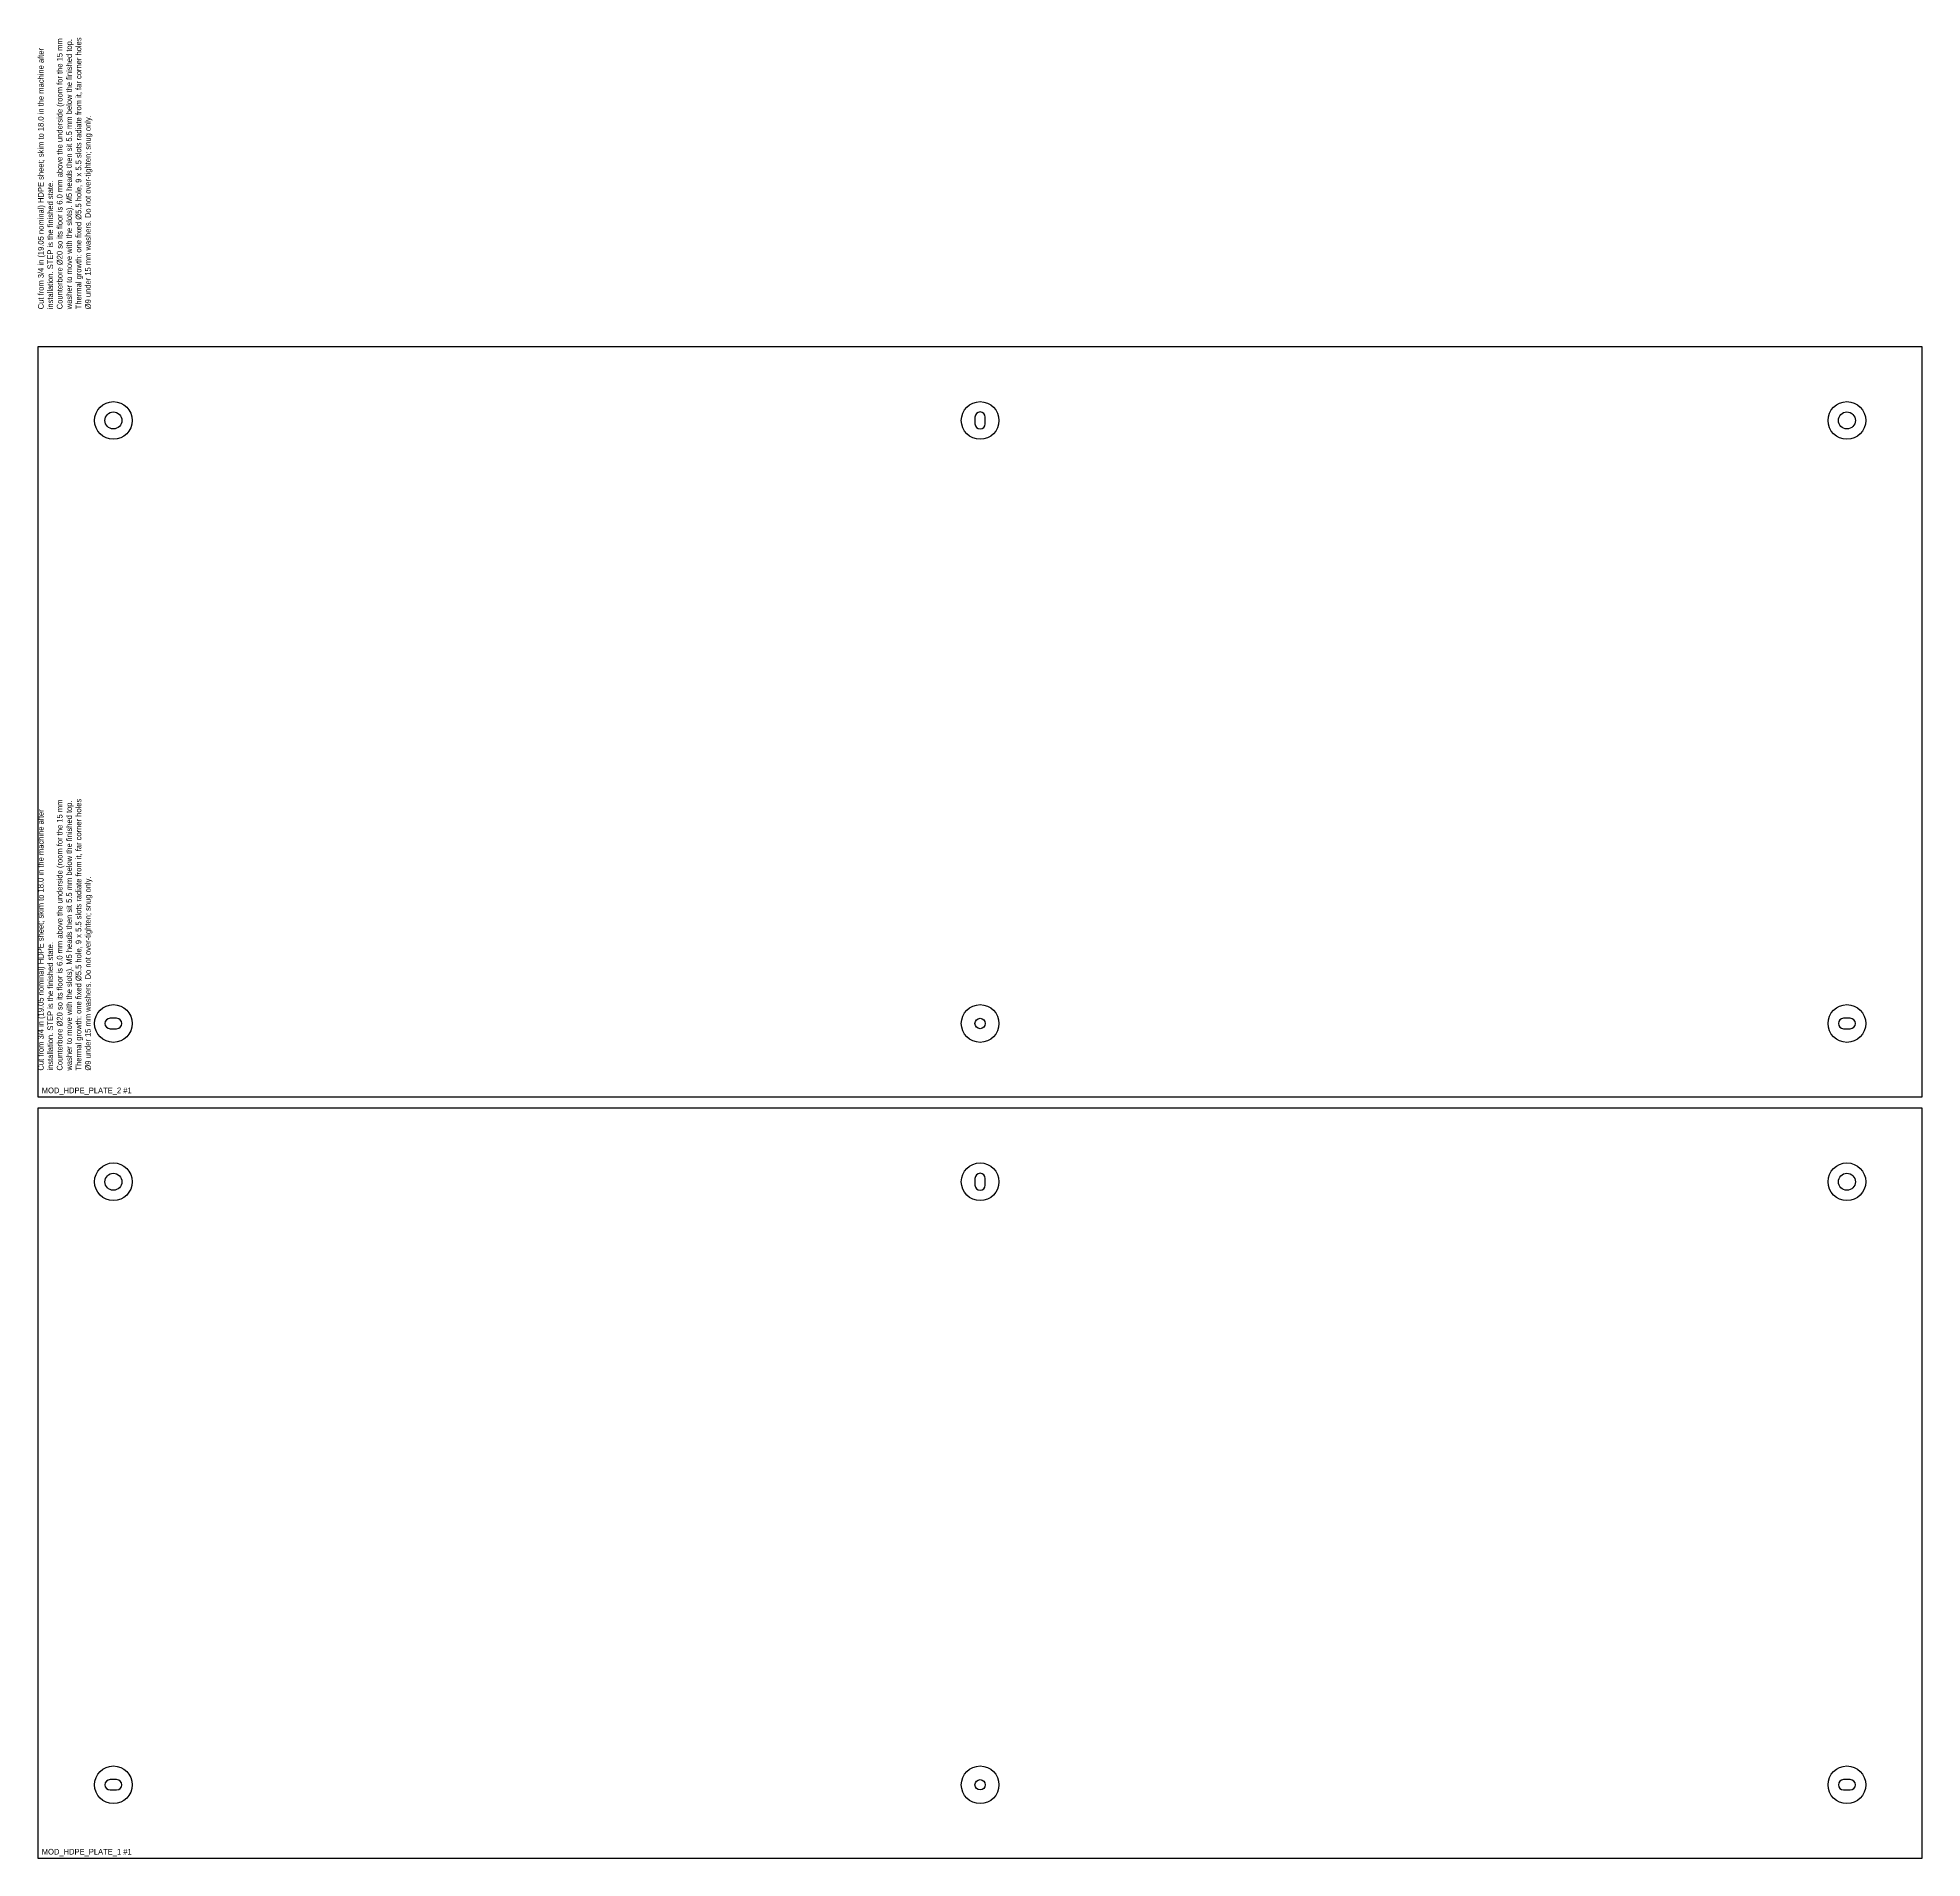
# Model space of a CAD drawing. Header units: millimetres. Extents: x 0 to 1219, y 0 to 2438.
# Drawn here: x 10 to 1010, y 10 to 976 of the extents above; entities that cross this region are included whole.
import ezdxf

# ---------------------------------------------------------------- set-up
doc = ezdxf.new("R2010")
doc.units = ezdxf.units.MM
for name, color, linetype in [('CUT_HOLES', 7, 'Continuous'), ('CUT_OUTER', 7, 'Continuous'), ('MACHINING_NOTES', 7, 'Continuous'), ('MILL_TOP_COUNTERBORE_FLOOR_6_ABOVE_UNDERSIDE', 7, 'Continuous'), ('PART_MARK_NO_CUT', 7, 'Continuous')]:
    doc.layers.add(name, color=color, linetype=linetype)

msp = doc.modelspace()

# ---------------------------------------------------------------- linework, layer by layer
at = {"layer": 'CUT_HOLES'}
for points in [[(512.75, 771.25), (512.75, 774.75, 1), (507.25, 774.75), (507.25, 771.25, 1)], [(51.75, 455.75), (48.25, 455.75, 1), (48.25, 450.25), (51.75, 450.25, 1)], [(971.75, 455.75), (968.25, 455.75, 1), (968.25, 450.25), (971.75, 450.25, 1)], [(512.75, 367.25), (512.75, 370.75, 1), (507.25, 370.75), (507.25, 367.25, 1)], [(51.75, 51.75), (48.25, 51.75, 1), (48.25, 46.25), (51.75, 46.25, 1)], [(971.75, 51.75), (968.25, 51.75, 1), (968.25, 46.25), (971.75, 46.25, 1)]]:
    msp.add_lwpolyline(points, format="xyb", close=True, dxfattribs=at)
for centre, radius in [((50, 773), 4.5), ((970, 773), 4.5), ((510, 453), 2.75), ((50, 369), 4.5), ((970, 369), 4.5), ((510, 49), 2.75)]:
    msp.add_circle(centre, radius, dxfattribs=at)
at = {"layer": 'CUT_OUTER'}
for points in [[(1010, 414), (1010, 812), (10, 812), (10, 414)], [(1010, 10), (1010, 408), (10, 408), (10, 10)]]:
    msp.add_lwpolyline(points, close=True, dxfattribs=at)
at = {"layer": 'MILL_TOP_COUNTERBORE_FLOOR_6_ABOVE_UNDERSIDE'}
for centre in [(50, 773), (510, 773), (970, 773), (50, 453), (510, 453), (970, 453), (50, 369), (510, 369), (970, 369), (50, 49), (510, 49), (970, 49)]:
    msp.add_circle(centre, 10, dxfattribs=at)

# ---------------------------------------------------------------- texts
at = {"layer": 'MACHINING_NOTES', "char_height": 3, "width": 150, "attachment_point": 1, "rotation": 90}
for insert in [(10, 832), (10, 428)]:
    msp.add_mtext('Cut from 3/4 in (19.05 nominal) HDPE sheet; skim to 18.0 in the machine after installation. STEP is the finished state.\\PCounterbore Ø20 so its floor is 6.0 mm above the underside (room for the 15 mm washer to move with the slots). M5 heads then sit 5.5 mm below the finished top.\\PThermal growth: one fixed Ø5.5 hole, 9 x 5.5 slots radiate from it, far corner holes Ø9 under 15 mm washers. Do not over-tighten; snug only.', dxfattribs=dict(at, insert=insert))
at = {"layer": 'PART_MARK_NO_CUT'}
for s, p in [('MOD_HDPE_PLATE_2 #1', (12, 416)), ('MOD_HDPE_PLATE_1 #1', (12, 12))]:
    msp.add_text(s, height=3, dxfattribs=at).set_placement(p)

doc.saveas('drawing.dxf')
